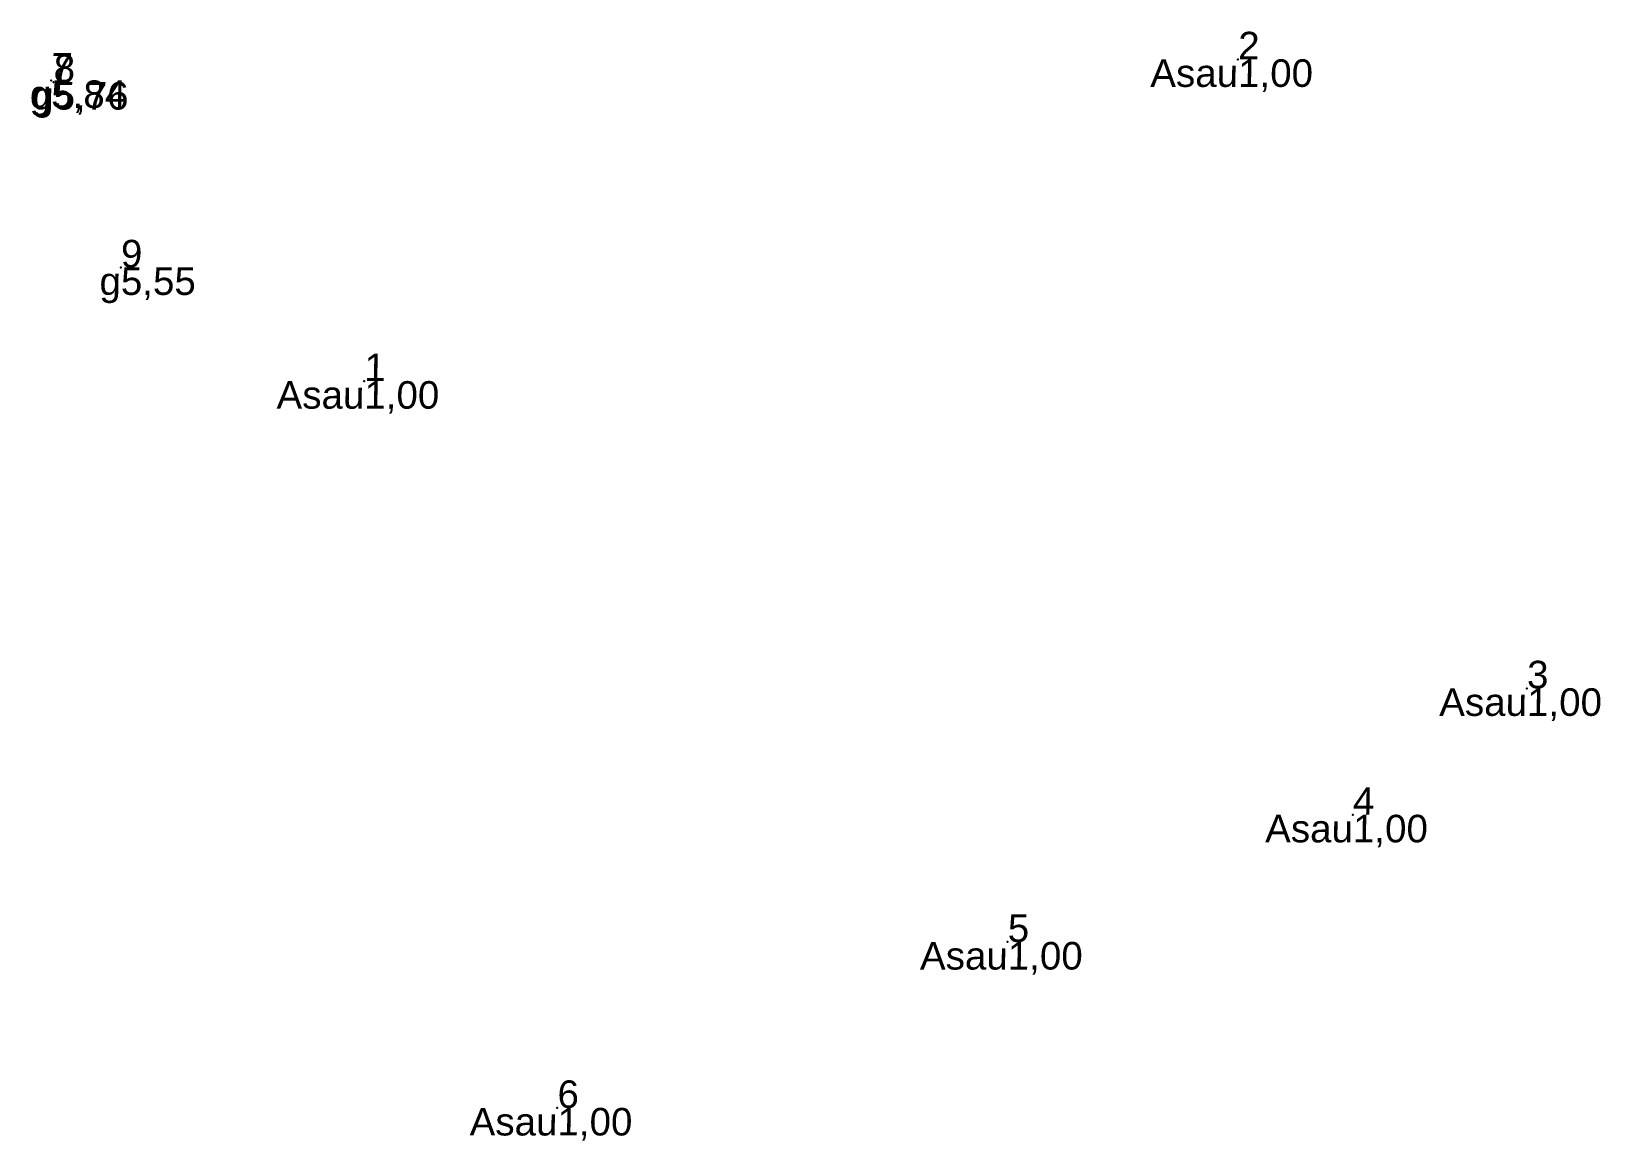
# Model space of a CAD drawing. Header units: metres. Extents: x 584732 to 606137, y 2257469 to 2286410.
# Drawn here: x 593436.2 to 593493.2, y 2283810.6 to 2283850.9 of the extents above; entities that cross this region are included whole.
import ezdxf
from ezdxf.enums import TextEntityAlignment as Align

# ---------------------------------------------------------------- set-up
doc = ezdxf.new("R2010")
doc.units = ezdxf.units.M
doc.header["$MEASUREMENT"] = 0
for name, color, linetype in [('diem', 2, 'Continuous'), ('Docao', 22, 'Continuous'), ('Madiem', 5, 'Continuous'), ('Tendiem', 7, 'Continuous')]:
    doc.layers.add(name, color=color, linetype=linetype)
doc.styles.add('VnArial', font='txt')

msp = doc.modelspace()

# ---------------------------------------------------------------- texts
at = {"layer": 'Docao', "style": 'VnArial', "oblique": 1}
for s, p in [('1,00', (593480, 2283849.86, 1)), ('5,84', (593436.913, 2283849.095, 5.844)), ('5,76', (593437, 2283849.035, 5.756)), ('5,55', (593439.442, 2283842.308, 5.545)), ('1,00', (593448.28, 2283838.18, 1)), ('1,00', (593490.49, 2283827.03, 1)), ('1,00', (593484.17, 2283822.44, 1)), ('1,00', (593471.639, 2283817.823, 1)), ('1,00', (593455.29, 2283811.8, 1))]:
    msp.add_text(s, height=1, dxfattribs=at).set_placement(p, align=Align.TOP_LEFT)
at = {"layer": 'Madiem', "style": 'VnArial', "oblique": 1}
for s, p in [('Asau', (593480, 2283849.86, 1)), ('g', (593436.913, 2283849.095, 5.844)), ('g', (593437, 2283849.035, 5.756)), ('g', (593439.442, 2283842.308, 5.545)), ('Asau', (593448.28, 2283838.18, 1)), ('Asau', (593490.49, 2283827.03, 1)), ('Asau', (593484.17, 2283822.44, 1)), ('Asau', (593471.639, 2283817.823, 1)), ('Asau', (593455.29, 2283811.8, 1))]:
    msp.add_text(s, height=1, dxfattribs=at).set_placement(p, align=Align.TOP_RIGHT)
at = {"layer": 'Tendiem', "style": 'VnArial', "oblique": 1}
for s, p in [('2', (593480, 2283849.86, 1)), ('7', (593436.913, 2283849.095, 5.844)), ('8', (593437, 2283849.035, 5.756)), ('9', (593439.442, 2283842.308, 5.545)), ('1', (593448.28, 2283838.18, 1)), ('3', (593490.49, 2283827.03, 1)), ('4', (593484.17, 2283822.44, 1)), ('5', (593471.639, 2283817.823, 1)), ('6', (593455.29, 2283811.8, 1))]:
    msp.add_text(s, height=1, dxfattribs=at).set_placement(p)

# ---------------------------------------------------------------- linework, layer by layer
at = {"layer": 'diem'}
for p in [(593480, 2283849.86, 1), (593436.913, 2283849.095, 5.844), (593437, 2283849.035, 5.756), (593439.442, 2283842.308, 5.545), (593448.28, 2283838.18, 1), (593490.49, 2283827.03, 1), (593484.17, 2283822.44, 1), (593471.639, 2283817.823, 1), (593455.29, 2283811.8, 1)]:
    msp.add_point(p, dxfattribs=at)

msp.set_redraw_order([(e.dxf.handle, doc.entitydb.next_handle()) for e in msp.query("TEXT MTEXT ATTDEF DIMENSION ARC_DIMENSION")])  # texts and dimensions are drawn at this point

doc.saveas('drawing.dxf')
